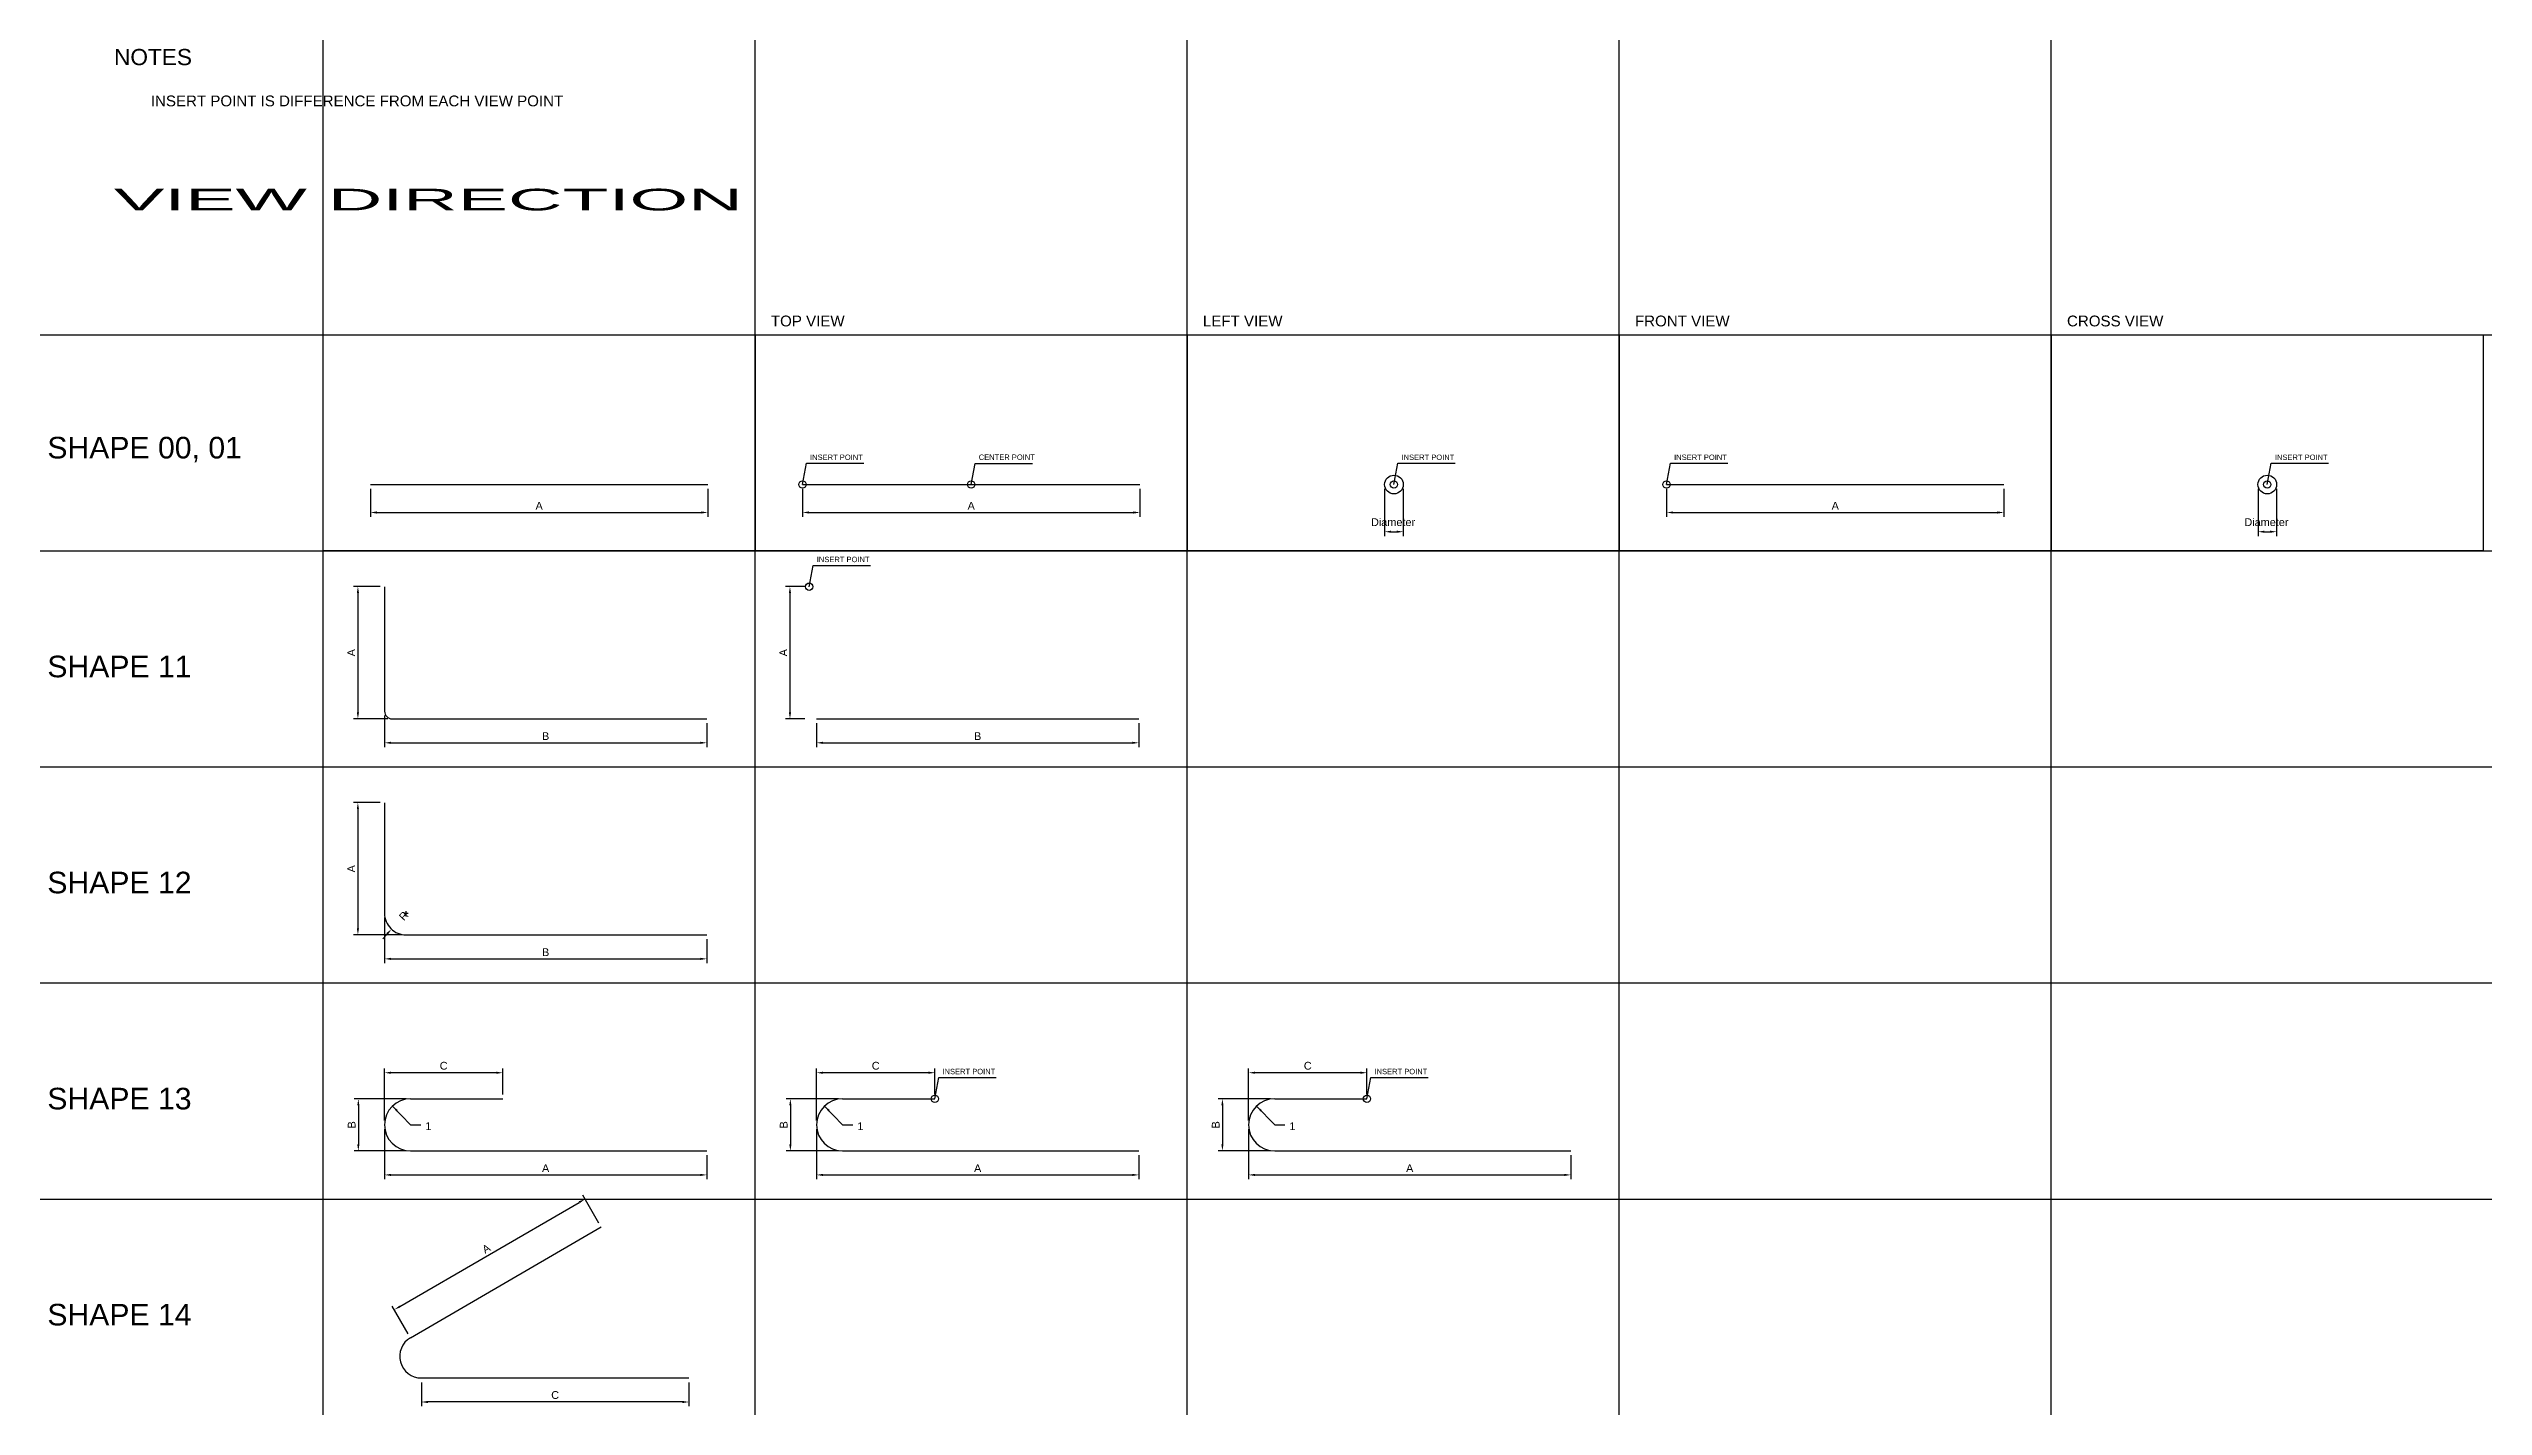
# Paper-space layout 'Layout1' of a CAD drawing. Header units: millimetres. Extents: x 1696 to 8223, y -288 to 1669.
# Drawn here: x 1696 to 2823, y 334 to 963 of the extents above; entities that cross this region are included whole.
import ezdxf

# ---------------------------------------------------------------- set-up
doc = ezdxf.new("R2010")
doc.units = ezdxf.units.MM
doc.header["$LTSCALE"] = 15
doc.layers.get('DEFPOINTS').update_dxf_attribs({"color": 251})
for name, color, linetype in [('1', 1, 'Continuous'), ('2', 2, 'Continuous'), ('3', 3, 'Continuous'), ('6', 6, 'Continuous'), ('Hatch', 251, 'Continuous')]:
    doc.layers.add(name, color=color, linetype=linetype)
doc.styles.add('HOA', font='Vharial.ttf')
doc.styles.add('thuong', font='Vnarial.ttf')
doc.dimstyles.new('D1', dxfattribs={"dimtxt": 1.8, "dimasz": 1.5, "dimexe": 1, "dimexo": 1, "dimgap": 0.65, "dimtad": 1, "dimtoh": 1, "dimdec": 4, "dimzin": 12, "dimdsep": 46, "dimtxsty": 'thuong', "dimcen": 0.5, "dimclrd": 251, "dimclre": 251, "dimclrt": 4, "dimaunit": 1, "dimadec": 0, "dimazin": 3, "dimtfac": 1, "dimtdec": 4, "dimtofl": 0, "dimtmove": 2, "dimatfit": 3, "dimfxl": 1, "dimtolj": 1, "dimtzin": 12, "dimarcsym": 2})
doc.dimstyles.new('D2', dxfattribs={"dimscale": 2, "dimtxt": 1.8, "dimasz": 1.5, "dimexe": 1, "dimexo": 1, "dimgap": 0.65, "dimtad": 1, "dimtoh": 1, "dimdec": 4, "dimzin": 12, "dimdsep": 46, "dimtxsty": 'thuong', "dimcen": 0.5, "dimclrd": 251, "dimclre": 251, "dimclrt": 4, "dimaunit": 1, "dimadec": 0, "dimazin": 3, "dimtfac": 1, "dimtdec": 4, "dimtofl": 0, "dimtmove": 2, "dimatfit": 3, "dimfxl": 1, "dimtolj": 1, "dimtzin": 12, "dimarcsym": 2})

psp = doc.layouts.get("Layout1")

# ---------------------------------------------------------------- texts
at = {"layer": '2', "color": 2}
for s, height, style, p in [('notes', 7.5, 'HOA', (1725.80308, 954.95243)), ('insert point is difference from each view point', 5, 'HOA', (1742.83621, 935.89588)), ('TOP VIEW', 5, 'thuong', (2029.86832, 834.0399)), ('LEFT VIEW', 5, 'thuong', (2229.86832, 834.0399)), ('FRONT VIEW', 5, 'thuong', (2429.86832, 834.0399)), ('CROSS VIEW', 5, 'thuong', (2629.86832, 834.0399)), ('Shape 00, 01', 10, 'HOA', (1694.92386, 772.91007)), ('Shape 11', 10, 'HOA', (1694.92386, 671.62576)), ('Shape 12', 10, 'HOA', (1694.92386, 571.62576)), ('Shape 13', 10, 'HOA', (1694.92386, 471.62576)), ('Shape 14', 10, 'HOA', (1694.92386, 371.62576))]:
    psp.add_text(s, height=height, dxfattribs=dict(at, style=style)).set_placement(p)
at = {"layer": '3', "color": 3, "style": 'HOA', "width": 2.5}
psp.add_text('view direction', height=10, dxfattribs=at).set_placement((1725.80308, 887.7272))
at = {"layer": '3', "color": 3, "style": 'HOA'}
for p in [(2047.99839, 772.21032), (2321.81339, 772.21032), (2447.99839, 772.21032), (2726.09759, 772.21032), (2051.11638, 724.92076), (2109.30995, 487.91323), (2309.30995, 487.91323)]:
    psp.add_text('insert point', height=2.5, dxfattribs=at).set_placement(p)
at = {"layer": '6', "color": 4, "style": 'thuong'}
for p in [(1869.92402, 462.07577), (2069.92402, 462.07577), (2269.92402, 462.07577)]:
    psp.add_text('1', height=3.6, dxfattribs=at).set_placement(p)

# ---------------------------------------------------------------- blocks, each defined once
blk = doc.blocks.new('*D2')
at = {"layer": '6', "color": 251, "lineweight": -2}
for p, q in [((1844.5, 758.8), (1844.5, 745.9)), ((2000.7, 758.8), (2000.7, 745.9)), ((1847.5, 747.9), (1997.7, 747.9))]:
    blk.add_line(p, q, dxfattribs=at)
at = {"layer": '6', "color": 251}
for points in [[(1847.5, 748.4), (1847.5, 747.4), (1844.5, 747.9)], [(1997.7, 748.4), (1997.7, 747.4), (2000.7, 747.9)]]:
    blk.add_solid(points, dxfattribs=at)
at = {"layer": 'DEFPOINTS', "color": 0}
for p in [(1844.5, 760.8), (2000.7, 760.8), (2000.7, 747.9)]:
    blk.add_point(p, dxfattribs=at)
at = {"layer": '6', "color": 4, "insert": (1922.6, 751), "char_height": 3.6, "attachment_point": 5, "style": 'thuong'}
blk.add_mtext('\\A1;A', dxfattribs=at)
blk = doc.blocks.new('*D3')
at = {"layer": '6', "color": 251, "lineweight": -2}
for p, q in [((2044.5, 758.8), (2044.5, 745.9)), ((2200.7, 758.8), (2200.7, 745.9)), ((2047.5, 747.9), (2197.7, 747.9))]:
    blk.add_line(p, q, dxfattribs=at)
at = {"layer": '6', "color": 251}
for points in [[(2047.5, 748.4), (2047.5, 747.4), (2044.5, 747.9)], [(2197.7, 748.4), (2197.7, 747.4), (2200.7, 747.9)]]:
    blk.add_solid(points, dxfattribs=at)
at = {"layer": 'DEFPOINTS', "color": 0}
for p in [(2044.5, 760.8), (2200.7, 760.8), (2200.7, 747.9)]:
    blk.add_point(p, dxfattribs=at)
at = {"layer": '6', "color": 4, "insert": (2122.6, 751), "char_height": 3.6, "attachment_point": 5, "style": 'thuong'}
blk.add_mtext('\\A1;A', dxfattribs=at)
blk = doc.blocks.new('*D4')
at = {"layer": '6', "color": 251, "lineweight": -2}
for p, q in [((2444.5, 758.8), (2444.5, 745.9)), ((2600.7, 758.8), (2600.7, 745.9)), ((2447.5, 747.9), (2597.7, 747.9))]:
    blk.add_line(p, q, dxfattribs=at)
at = {"layer": '6', "color": 251}
for points in [[(2447.5, 748.4), (2447.5, 747.4), (2444.5, 747.9)], [(2597.7, 748.4), (2597.7, 747.4), (2600.7, 747.9)]]:
    blk.add_solid(points, dxfattribs=at)
at = {"layer": 'DEFPOINTS', "color": 0}
for p in [(2444.5, 760.8), (2600.7, 760.8), (2600.7, 747.9)]:
    blk.add_point(p, dxfattribs=at)
at = {"layer": '6', "color": 4, "insert": (2522.6, 751), "char_height": 3.6, "attachment_point": 5, "style": 'thuong'}
blk.add_mtext('\\A1;A', dxfattribs=at)
blk = doc.blocks.new('*D5')
at = {"layer": '6', "color": 251, "lineweight": -2}
for p, q in [((2718.3, 758.8), (2718.3, 737)), ((2726.9, 758.8), (2726.9, 737)), ((2721.3, 739), (2723.9, 739))]:
    blk.add_line(p, q, dxfattribs=at)
at = {"layer": '6', "color": 251}
for points in [[(2721.3, 739.5), (2721.3, 738.5), (2718.3, 739)], [(2723.9, 739.5), (2723.9, 738.5), (2726.9, 739)]]:
    blk.add_solid(points, dxfattribs=at)
at = {"layer": 'DEFPOINTS', "color": 0}
for p in [(2718.3, 760.8), (2726.9, 760.8), (2726.9, 739)]:
    blk.add_point(p, dxfattribs=at)
at = {"layer": '6', "color": 4, "insert": (2722.2, 743.4), "char_height": 3.6, "attachment_point": 5, "style": 'thuong'}
blk.add_mtext('\\A1;Diameter', dxfattribs=at)
blk = doc.blocks.new('*D8')
at = {"layer": '6', "color": 251, "lineweight": -2}
for p, q in [((2314, 758.8), (2314, 737)), ((2322.6, 758.8), (2322.6, 737)), ((2317, 739), (2319.6, 739))]:
    blk.add_line(p, q, dxfattribs=at)
at = {"layer": '6', "color": 251}
for points in [[(2317, 739.5), (2317, 738.5), (2314, 739)], [(2319.6, 739.5), (2319.6, 738.5), (2322.6, 739)]]:
    blk.add_solid(points, dxfattribs=at)
at = {"layer": 'DEFPOINTS', "color": 0}
for p in [(2314, 760.8), (2322.6, 760.8), (2322.6, 739)]:
    blk.add_point(p, dxfattribs=at)
at = {"layer": '6', "color": 4, "insert": (2317.9, 743.4), "char_height": 3.6, "attachment_point": 5, "style": 'thuong'}
blk.add_mtext('\\A1;Diameter', dxfattribs=at)
blk = doc.blocks.new('*D10')
at = {"layer": '6', "color": 251, "lineweight": -2}
for p, q in [((1849, 713.6), (1836.7, 713.6)), ((1838.7, 710.6), (1838.7, 655.4)), ((1852.5, 652.4), (1836.7, 652.4))]:
    blk.add_line(p, q, dxfattribs=at)
at = {"layer": '6', "color": 251}
for points in [[(1838.2, 710.6), (1839.2, 710.6), (1838.7, 713.6)], [(1838.2, 655.4), (1839.2, 655.4), (1838.7, 652.4)]]:
    blk.add_solid(points, dxfattribs=at)
at = {"layer": 'DEFPOINTS', "color": 0}
for p in [(1851, 713.6), (1838.7, 652.4), (1854.5, 652.4)]:
    blk.add_point(p, dxfattribs=at)
at = {"layer": '6', "color": 4, "insert": (1835.6, 683), "char_height": 3.6, "attachment_point": 5, "rotation": 90, "style": 'thuong'}
blk.add_mtext('\\A1;A', dxfattribs=at)
blk = doc.blocks.new('*D11')
at = {"layer": '6', "color": 251, "lineweight": -2}
for p, q in [((1851, 653.9), (1851, 639.3)), ((2000.2, 650.4), (2000.2, 639.3)), ((1854, 641.3), (1997.2, 641.3))]:
    blk.add_line(p, q, dxfattribs=at)
at = {"layer": '6', "color": 251}
for points in [[(1854, 641.8), (1854, 640.8), (1851, 641.3)], [(1997.2, 641.8), (1997.2, 640.8), (2000.2, 641.3)]]:
    blk.add_solid(points, dxfattribs=at)
at = {"layer": 'DEFPOINTS', "color": 0}
for p in [(1851, 655.9), (2000.2, 652.4), (2000.2, 641.3)]:
    blk.add_point(p, dxfattribs=at)
at = {"layer": '6', "color": 4, "insert": (1925.6, 644.4), "char_height": 3.6, "attachment_point": 5, "style": 'thuong'}
blk.add_mtext('\\A1;B', dxfattribs=at)
blk = doc.blocks.new('*D13')
at = {"layer": '6', "color": 251, "lineweight": -2}
for p, q in [((2051, 650.4), (2051, 639.3)), ((2200.2, 650.4), (2200.2, 639.3)), ((2054, 641.3), (2197.2, 641.3))]:
    blk.add_line(p, q, dxfattribs=at)
at = {"layer": '6', "color": 251}
for points in [[(2054, 641.8), (2054, 640.8), (2051, 641.3)], [(2197.2, 641.8), (2197.2, 640.8), (2200.2, 641.3)]]:
    blk.add_solid(points, dxfattribs=at)
at = {"layer": 'DEFPOINTS', "color": 0}
for p in [(2051, 652.4), (2200.2, 652.4), (2200.2, 641.3)]:
    blk.add_point(p, dxfattribs=at)
at = {"layer": '6', "color": 4, "insert": (2125.6, 644.4), "char_height": 3.6, "attachment_point": 5, "style": 'thuong'}
blk.add_mtext('\\A1;B', dxfattribs=at)
blk = doc.blocks.new('*D14')
at = {"layer": '6', "color": 251, "lineweight": -2}
for p, q in [((2045.6, 713.6), (2036.7, 713.6)), ((2038.7, 710.6), (2038.7, 655.4)), ((2045.6, 652.4), (2036.7, 652.4))]:
    blk.add_line(p, q, dxfattribs=at)
at = {"layer": '6', "color": 251}
for points in [[(2038.2, 710.6), (2039.2, 710.6), (2038.7, 713.6)], [(2038.2, 655.4), (2039.2, 655.4), (2038.7, 652.4)]]:
    blk.add_solid(points, dxfattribs=at)
at = {"layer": 'DEFPOINTS', "color": 0}
for p in [(2047.6, 713.6), (2038.7, 652.4), (2047.6, 652.4)]:
    blk.add_point(p, dxfattribs=at)
at = {"layer": '6', "color": 4, "insert": (2035.6, 683), "char_height": 3.6, "attachment_point": 5, "rotation": 90, "style": 'thuong'}
blk.add_mtext('\\A1;A', dxfattribs=at)
blk = doc.blocks.new('*D15')
at = {"layer": '6', "color": 251, "lineweight": -2}
for p, q in [((1849, 613.6), (1836.7, 613.6)), ((1838.7, 610.6), (1838.7, 555.4)), ((1859, 552.4), (1836.7, 552.4))]:
    blk.add_line(p, q, dxfattribs=at)
at = {"layer": '6', "color": 251}
for points in [[(1838.2, 610.6), (1839.2, 610.6), (1838.7, 613.6)], [(1838.2, 555.4), (1839.2, 555.4), (1838.7, 552.4)]]:
    blk.add_solid(points, dxfattribs=at)
at = {"layer": 'DEFPOINTS', "color": 0}
for p in [(1851, 613.6), (1838.7, 552.4), (1861, 552.4)]:
    blk.add_point(p, dxfattribs=at)
at = {"layer": '6', "color": 4, "insert": (1835.6, 583), "char_height": 3.6, "attachment_point": 5, "rotation": 90, "style": 'thuong'}
blk.add_mtext('\\A1;A', dxfattribs=at)
blk = doc.blocks.new('*D16')
at = {"layer": '6', "color": 251, "lineweight": -2}
for p, q in [((1851, 560.4), (1851, 539.3)), ((1854, 541.3), (1997.2, 541.3)), ((2000.2, 550.4), (2000.2, 539.3))]:
    blk.add_line(p, q, dxfattribs=at)
at = {"layer": '6', "color": 251}
for points in [[(1854, 541.8), (1854, 540.8), (1851, 541.3)], [(1997.2, 541.8), (1997.2, 540.8), (2000.2, 541.3)]]:
    blk.add_solid(points, dxfattribs=at)
at = {"layer": 'DEFPOINTS', "color": 0}
for p in [(1851, 562.4), (2000.2, 552.4), (2000.2, 541.3)]:
    blk.add_point(p, dxfattribs=at)
at = {"layer": '6', "color": 4, "insert": (1925.6, 544.4), "char_height": 3.6, "attachment_point": 5, "style": 'thuong'}
blk.add_mtext('\\A1;B', dxfattribs=at)
blk = doc.blocks.new('*D17')
at = {"layer": '6', "color": 251, "lineweight": -2}
for p, q in [((1852.2, 552.8), (1850.2, 550.6)), ((1860, 562.4), (1862, 562.4)), ((1861, 561.4), (1861, 563.4))]:
    blk.add_line(p, q, dxfattribs=at)
at = {"layer": '6', "color": 251}
blk.add_solid([(1851.8, 553.2), (1852.6, 552.5), (1854.2, 555)], dxfattribs=at)
at = {"layer": 'DEFPOINTS', "color": 0}
for p in [(1854.2, 555), (1861, 562.4)]:
    blk.add_point(p, dxfattribs=at)
at = {"layer": '6', "color": 4, "insert": (1859.9, 561.2), "char_height": 3.6, "attachment_point": 5, "rotation": 47.255, "style": 'thuong'}
blk.add_mtext('\\A1;R', dxfattribs=at)
blk = doc.blocks.new('*D19')
at = {"layer": '6', "color": 251, "lineweight": -2}
for p, q in [((1851, 462.5), (1851, 439.3)), ((1854, 441.3), (1997.2, 441.3)), ((2000.2, 450.4), (2000.2, 439.3))]:
    blk.add_line(p, q, dxfattribs=at)
at = {"layer": '6', "color": 251}
for points in [[(1854, 441.8), (1854, 440.8), (1851, 441.3)], [(1997.2, 441.8), (1997.2, 440.8), (2000.2, 441.3)]]:
    blk.add_solid(points, dxfattribs=at)
at = {"layer": 'DEFPOINTS', "color": 0}
for p in [(1851, 464.5), (2000.2, 452.4), (2000.2, 441.3)]:
    blk.add_point(p, dxfattribs=at)
at = {"layer": '6', "color": 4, "insert": (1925.6, 444.4), "char_height": 3.6, "attachment_point": 5, "style": 'thuong'}
blk.add_mtext('\\A1;A', dxfattribs=at)
blk = doc.blocks.new('*D21')
at = {"layer": '6', "color": 251, "lineweight": -2}
for p, q in [((1851, 466.5), (1851, 490.6)), ((1902.8, 488.6), (1854, 488.6)), ((1905.8, 478.5), (1905.8, 490.6))]:
    blk.add_line(p, q, dxfattribs=at)
at = {"layer": '6', "color": 251}
for points in [[(1854, 489.1), (1854, 488.1), (1851, 488.6)], [(1902.8, 489.1), (1902.8, 488.1), (1905.8, 488.6)]]:
    blk.add_solid(points, dxfattribs=at)
at = {"layer": 'DEFPOINTS', "color": 0}
for p in [(1851, 488.6), (1905.8, 476.5), (1851, 464.5)]:
    blk.add_point(p, dxfattribs=at)
at = {"layer": '6', "color": 4, "insert": (1878.4, 491.8), "char_height": 3.6, "attachment_point": 5, "style": 'thuong'}
blk.add_mtext('\\A1;C', dxfattribs=at)
blk = doc.blocks.new('*D22')
at = {"layer": '6', "color": 251, "lineweight": -2}
for p, q in [((1861.1, 476.5), (1836.9, 476.5)), ((1838.9, 473.5), (1838.9, 455.4)), ((1861.1, 452.4), (1836.9, 452.4))]:
    blk.add_line(p, q, dxfattribs=at)
at = {"layer": '6', "color": 251}
for points in [[(1838.4, 473.5), (1839.4, 473.5), (1838.9, 476.5)], [(1838.4, 455.4), (1839.4, 455.4), (1838.9, 452.4)]]:
    blk.add_solid(points, dxfattribs=at)
at = {"layer": 'DEFPOINTS', "color": 0}
for p in [(1863.1, 476.5), (1838.9, 452.4), (1863.1, 452.4)]:
    blk.add_point(p, dxfattribs=at)
at = {"layer": '6', "color": 4, "insert": (1835.8, 464.5), "char_height": 3.6, "attachment_point": 5, "rotation": 90, "style": 'thuong'}
blk.add_mtext('\\A1;B', dxfattribs=at)
blk = doc.blocks.new('*D24')
at = {"layer": '6', "color": 251, "lineweight": -2}
for p, q in [((2051, 462.5), (2051, 439.3)), ((2054, 441.3), (2197.2, 441.3)), ((2200.2, 450.4), (2200.2, 439.3))]:
    blk.add_line(p, q, dxfattribs=at)
at = {"layer": '6', "color": 251}
for points in [[(2054, 441.8), (2054, 440.8), (2051, 441.3)], [(2197.2, 441.8), (2197.2, 440.8), (2200.2, 441.3)]]:
    blk.add_solid(points, dxfattribs=at)
at = {"layer": 'DEFPOINTS', "color": 0}
for p in [(2051, 464.5), (2200.2, 452.4), (2200.2, 441.3)]:
    blk.add_point(p, dxfattribs=at)
at = {"layer": '6', "color": 4, "insert": (2125.6, 444.4), "char_height": 3.6, "attachment_point": 5, "style": 'thuong'}
blk.add_mtext('\\A1;A', dxfattribs=at)
blk = doc.blocks.new('*D25')
at = {"layer": '6', "color": 251, "lineweight": -2}
for p, q in [((2051, 466.5), (2051, 490.6)), ((2102.8, 488.6), (2054, 488.6)), ((2105.8, 478.5), (2105.8, 490.6))]:
    blk.add_line(p, q, dxfattribs=at)
at = {"layer": '6', "color": 251}
for points in [[(2054, 489.1), (2054, 488.1), (2051, 488.6)], [(2102.8, 489.1), (2102.8, 488.1), (2105.8, 488.6)]]:
    blk.add_solid(points, dxfattribs=at)
at = {"layer": 'DEFPOINTS', "color": 0}
for p in [(2051, 488.6), (2105.8, 476.5), (2051, 464.5)]:
    blk.add_point(p, dxfattribs=at)
at = {"layer": '6', "color": 4, "insert": (2078.4, 491.8), "char_height": 3.6, "attachment_point": 5, "style": 'thuong'}
blk.add_mtext('\\A1;C', dxfattribs=at)
blk = doc.blocks.new('*D26')
at = {"layer": '6', "color": 251, "lineweight": -2}
for p, q in [((2061.1, 476.5), (2036.9, 476.5)), ((2038.9, 473.5), (2038.9, 455.4)), ((2061.1, 452.4), (2036.9, 452.4))]:
    blk.add_line(p, q, dxfattribs=at)
at = {"layer": '6', "color": 251}
for points in [[(2038.4, 473.5), (2039.4, 473.5), (2038.9, 476.5)], [(2038.4, 455.4), (2039.4, 455.4), (2038.9, 452.4)]]:
    blk.add_solid(points, dxfattribs=at)
at = {"layer": 'DEFPOINTS', "color": 0}
for p in [(2063.1, 476.5), (2038.9, 452.4), (2063.1, 452.4)]:
    blk.add_point(p, dxfattribs=at)
at = {"layer": '6', "color": 4, "insert": (2035.8, 464.5), "char_height": 3.6, "attachment_point": 5, "rotation": 90, "style": 'thuong'}
blk.add_mtext('\\A1;B', dxfattribs=at)
blk = doc.blocks.new('*D60')
at = {"layer": '6', "color": 251, "lineweight": -2}
for p, q in [((2251, 462.5), (2251, 439.3)), ((2254, 441.3), (2397.2, 441.3)), ((2400.2, 450.4), (2400.2, 439.3))]:
    blk.add_line(p, q, dxfattribs=at)
at = {"layer": '6', "color": 251}
for points in [[(2254, 441.8), (2254, 440.8), (2251, 441.3)], [(2397.2, 441.8), (2397.2, 440.8), (2400.2, 441.3)]]:
    blk.add_solid(points, dxfattribs=at)
at = {"layer": 'DEFPOINTS', "color": 0}
for p in [(2251, 464.5), (2400.2, 452.4), (2400.2, 441.3)]:
    blk.add_point(p, dxfattribs=at)
at = {"layer": '6', "color": 4, "insert": (2325.6, 444.4), "char_height": 3.6, "attachment_point": 5, "style": 'thuong'}
blk.add_mtext('\\A1;A', dxfattribs=at)
blk = doc.blocks.new('*D61')
at = {"layer": '6', "color": 251, "lineweight": -2}
for p, q in [((2251, 466.5), (2251, 490.6)), ((2302.8, 488.6), (2254, 488.6)), ((2305.8, 478.5), (2305.8, 490.6))]:
    blk.add_line(p, q, dxfattribs=at)
at = {"layer": '6', "color": 251}
for points in [[(2254, 489.1), (2254, 488.1), (2251, 488.6)], [(2302.8, 489.1), (2302.8, 488.1), (2305.8, 488.6)]]:
    blk.add_solid(points, dxfattribs=at)
at = {"layer": 'DEFPOINTS', "color": 0}
for p in [(2251, 488.6), (2305.8, 476.5), (2251, 464.5)]:
    blk.add_point(p, dxfattribs=at)
at = {"layer": '6', "color": 4, "insert": (2278.4, 491.8), "char_height": 3.6, "attachment_point": 5, "style": 'thuong'}
blk.add_mtext('\\A1;C', dxfattribs=at)
blk = doc.blocks.new('*D62')
at = {"layer": '6', "color": 251, "lineweight": -2}
for p, q in [((2261.1, 476.5), (2236.9, 476.5)), ((2238.9, 473.5), (2238.9, 455.4)), ((2261.1, 452.4), (2236.9, 452.4))]:
    blk.add_line(p, q, dxfattribs=at)
at = {"layer": '6', "color": 251}
for points in [[(2238.4, 473.5), (2239.4, 473.5), (2238.9, 476.5)], [(2238.4, 455.4), (2239.4, 455.4), (2238.9, 452.4)]]:
    blk.add_solid(points, dxfattribs=at)
at = {"layer": 'DEFPOINTS', "color": 0}
for p in [(2263.1, 476.5), (2238.9, 452.4), (2263.1, 452.4)]:
    blk.add_point(p, dxfattribs=at)
at = {"layer": '6', "color": 4, "insert": (2235.8, 464.5), "char_height": 3.6, "attachment_point": 5, "rotation": 90, "style": 'thuong'}
blk.add_mtext('\\A1;B', dxfattribs=at)
blk = doc.blocks.new('*D63')
at = {"layer": '6', "color": 251, "lineweight": -2}
for p, q in [((1858.1, 380.4), (1941.2, 428.6)), ((1950.3, 418.9), (1942.8, 431.9)), ((1862, 367.7), (1854.5, 380.6))]:
    blk.add_line(p, q, dxfattribs=at)
at = {"layer": '6', "color": 251}
for points in [[(1940.9, 429.1), (1941.4, 428.2), (1943.8, 430.1)], [(1857.9, 380.8), (1858.4, 380), (1855.5, 378.9)]]:
    blk.add_solid(points, dxfattribs=at)
at = {"layer": 'DEFPOINTS', "color": 0}
for p in [(1943.8, 430.1), (1951.3, 417.2), (1863, 366)]:
    blk.add_point(p, dxfattribs=at)
at = {"layer": '6', "color": 4, "insert": (1898.1, 407.2), "char_height": 3.6, "attachment_point": 5, "rotation": 30.1468, "style": 'thuong'}
blk.add_mtext('\\A1;A', dxfattribs=at)
blk = doc.blocks.new('*D64')
at = {"layer": '6', "color": 251, "lineweight": -2}
for p, q in [((1868.1, 345.3), (1868.1, 334.2)), ((1991.9, 345.3), (1991.9, 334.2)), ((1988.9, 336.2), (1871.1, 336.2))]:
    blk.add_line(p, q, dxfattribs=at)
at = {"layer": '6', "color": 251}
for points in [[(1871.1, 336.7), (1871.1, 335.7), (1868.1, 336.2)], [(1988.9, 336.7), (1988.9, 335.7), (1991.9, 336.2)]]:
    blk.add_solid(points, dxfattribs=at)
at = {"layer": 'DEFPOINTS', "color": 0}
for p in [(1868.1, 347.3), (1991.9, 347.3), (1868.1, 336.2)]:
    blk.add_point(p, dxfattribs=at)
at = {"layer": '6', "color": 4, "insert": (1930, 339.4), "char_height": 3.6, "attachment_point": 5, "style": 'thuong'}
blk.add_mtext('\\A1;C', dxfattribs=at)
blk = doc.blocks.new('cP')
at = {"layer": '6'}
blk.add_circle((0, 0), 1.69, dxfattribs=at)
at = {"layer": '3', "color": 3, "style": 'HOA'}
blk.add_text('center point', height=2.5, dxfattribs=at).set_placement((3.5, 11.4))
at = {"layer": '6'}
blk.add_leader([(0, 0), (1.8, 9.8), (28.4, 9.8)], dimstyle='D1', override={"dimgap": 0.65, "dimtad": 0}, dxfattribs=at)

# ---------------------------------------------------------------- dimensions: what is measured, and where the dimension line sits
at = {"layer": '6'}
for p1, p2, distance, text, picture, middle in [((1844.49368, 760.84334), (2000.69208, 760.84334), -12.9368, 'A', '*D2', (1922.59288, 751.00654)), ((2044.49368, 760.84334), (2200.69208, 760.84334), -12.9368, 'A', '*D3', (2122.59288, 751.00654)), ((2444.49368, 760.84334), (2600.69208, 760.84334), -12.9368, 'A', '*D4', (2522.59288, 751.00654)), ((1863.03165, 365.96451), (1951.27563, 417.21401), 14.95215, 'A', '*D63', (1898.08755, 407.19971)), ((1991.91511, 347.3171), (1868.05381, 347.3171), 11.10782, 'C', '*D64', (1929.98446, 339.37067))]:
    dim = psp.add_aligned_dim(p1=p1, p2=p2, distance=distance, text=text, dimstyle='D2', dxfattribs=at)
    dim.commit()
    dim.dimension.update_dxf_attribs({"geometry": picture, "text_midpoint": middle})
for base, p1, p2, picture, middle in [((2322.63512, 739.04776), (2313.98223, 760.84334), (2322.63512, 760.84334), '*D8', (2317.88221, 743.39438)), ((2726.91932, 739.04776), (2718.26644, 760.84334), (2726.91932, 760.84334), '*D5', (2722.16641, 743.39438))]:
    dim = psp.add_linear_dim(base=base, p1=p1, p2=p2, angle=0, text='Diameter', dimstyle='D2', dxfattribs=at)
    dim.commit()
    dim.dimension.update_dxf_attribs({"geometry": picture, "text_midpoint": middle, "dimtype": 161})
for base, p1, p2, text, picture, middle in [((1838.68749, 652.39233), (1851.02075, 713.55378), (1854.52075, 652.39233), 'A', '*D10', (1835.58749, 682.97306)), ((2038.68749, 652.39233), (2047.61167, 713.55378), (2047.61167, 652.39233), 'A', '*D14', (2035.58749, 682.97306)), ((1838.68749, 552.39233), (1851.02075, 613.55378), (1861.02075, 552.39233), 'A', '*D15', (1835.58749, 582.97306)), ((1838.94645, 452.39233), (1863.09771, 476.54625), (1863.09771, 452.39233), 'B', '*D22', (1835.84645, 464.46929)), ((2038.94645, 452.39233), (2063.09771, 476.54625), (2063.09771, 452.39233), 'B', '*D26', (2035.84645, 464.46929)), ((2238.94645, 452.39233), (2263.09771, 476.54625), (2263.09771, 452.39233), 'B', '*D62', (2235.84645, 464.46929))]:
    dim = psp.add_linear_dim(base=base, p1=p1, p2=p2, angle=90, text=text, dimstyle='D2', dxfattribs=at)
    dim.commit()
    dim.dimension.update_dxf_attribs({"geometry": picture, "text_midpoint": middle})
for base, p1, p2, text, picture, middle in [((2000.1926, 641.26783), (1851.02075, 655.89233), (2000.1926, 652.39233), 'B', '*D11', (1925.60668, 644.36783)), ((2200.1926, 641.26783), (2051.02075, 652.39233), (2200.1926, 652.39233), 'B', '*D13', (2125.60668, 644.36783)), ((2000.1926, 541.26783), (1851.02075, 562.39233), (2000.1926, 552.39233), 'B', '*D16', (1925.60668, 544.36783)), ((1851.02075, 488.62401), (1905.80523, 476.54625), (1851.02075, 464.46929), 'C', '*D21', (1878.41299, 491.7854)), ((2051.02075, 488.62401), (2105.80523, 476.54625), (2051.02075, 464.46929), 'C', '*D25', (2078.41299, 491.7854)), ((2251.02075, 488.62401), (2305.80523, 476.54625), (2251.02075, 464.46929), 'C', '*D61', (2278.41299, 491.7854)), ((2000.1926, 441.26783), (1851.02075, 464.46929), (2000.1926, 452.39233), 'A', '*D19', (1925.60668, 444.36783)), ((2200.1926, 441.26783), (2051.02075, 464.46929), (2200.1926, 452.39233), 'A', '*D24', (2125.60668, 444.36783)), ((2400.1926, 441.26783), (2251.02075, 464.46929), (2400.1926, 452.39233), 'A', '*D60', (2325.60668, 444.36783))]:
    dim = psp.add_linear_dim(base=base, p1=p1, p2=p2, text=text, dimstyle='D2', dxfattribs=at)
    dim.commit()
    dim.dimension.update_dxf_attribs({"geometry": picture, "text_midpoint": middle})
dim = psp.add_radius_dim(center=(1861.02075, 562.39233), mpoint=(1854.23338, 555.04852), text='R', dimstyle='D2', dxfattribs=at)
dim.commit()
dim.dimension.update_dxf_attribs({"geometry": '*D17', "text_midpoint": (1859.89774, 561.16331), "dimtype": 164})

# ---------------------------------------------------------------- linework, layer by layer
at = {"layer": '1', "color": 1}
for p, q in [((1844.49368, 760.84334), (2000.69208, 760.84334)), ((2044.49368, 760.84334), (2200.69208, 760.84334)), ((2444.49368, 760.84334), (2600.69208, 760.84334)), ((2051.02075, 652.39233), (2200.1926, 652.39233)), ((1863.09771, 476.54625), (1905.80523, 476.54625)), ((2063.09771, 476.54625), (2105.80523, 476.54625)), ((2263.09771, 476.54625), (2305.80523, 476.54625)), ((1863.03165, 365.96451), (1951.27563, 417.21401)), ((1868.05381, 347.3171), (1991.91511, 347.3171))]:
    psp.add_line(p, q, dxfattribs=at)
for points in [[(1851.02075, 713.55378), (1851.02075, 655.89233, 0.4142135624), (1854.52075, 652.39233), (2000.1926, 652.39233)], [(1851.02075, 613.55378), (1851.02075, 562.39233, 0.4142135624), (1861.02075, 552.39233), (2000.1926, 552.39233)]]:
    psp.add_lwpolyline(points, format="xyb", dxfattribs=at)
for points in [[(1863.09771, 452.39233), (2000.1926, 452.39233)], [(2063.09771, 452.39233), (2200.1926, 452.39233)], [(2263.09771, 452.39233), (2400.1926, 452.39233)]]:
    psp.add_lwpolyline(points, dxfattribs=at)
for centre in [(2318.30868, 760.84334), (2722.59288, 760.84334)]:
    psp.add_circle(centre, 4.32644, dxfattribs=at)
for centre, radius, start in [((1863.09771, 464.46929), 12.07696, 90), ((2063.09771, 464.46929), 12.07696, 90), ((2263.09771, 464.46929), 12.07696, 90), ((1868.05381, 357.3171), 10, 120.14675236)]:
    psp.add_arc(centre, radius, start, 270, dxfattribs=at)
at = {"layer": '6'}
for points in [[(1822.59288, 830.14296), (2022.59288, 830.14296), (2022.59288, 730.14296), (1822.59288, 730.14296)], [(2022.59288, 830.14296), (2222.59288, 830.14296), (2222.59288, 730.14296), (2022.59288, 730.14296)], [(2222.59288, 830.14296), (2422.59288, 830.14296), (2422.59288, 730.14296), (2222.59288, 730.14296)], [(2422.59288, 830.14296), (2622.59288, 830.14296), (2622.59288, 730.14296), (2422.59288, 730.14296)], [(2622.59288, 830.14296), (2822.59288, 830.14296), (2822.59288, 730.14296), (2622.59288, 730.14296)]]:
    psp.add_lwpolyline(points, close=True, dxfattribs=at)
for centre in [(2044.49368, 760.84334), (2318.30868, 760.84334), (2444.49368, 760.84334), (2722.59288, 760.84334), (2047.61167, 713.55378), (2105.80523, 476.54625), (2305.80523, 476.54625)]:
    psp.add_circle(centre, 1.69329, dxfattribs=at)
at = {"layer": 'Hatch', "color": 251}
for p, direction in [((1822.59288, 780.14296), (0, 1)), ((2022.59288, 780.14296), (0, 1)), ((2222.59288, 792.95726), (0, 1)), ((2422.59288, 780.14296), (0, 1)), ((2622.59288, 789.84939), (0, 1)), ((2122.59288, 830.14296), (1, 0)), ((2068.8485, 730.14296), (1, 0)), ((2068.8485, 630.14296), (1, 0)), ((2068.8485, 530.14296), (1, 0)), ((2068.8485, 430.14296), (1, 0))]:
    psp.add_xline(p, direction, dxfattribs=at)

# ---------------------------------------------------------------- block references
at = {"layer": '6'}
psp.add_blockref('cP', (2122.59288, 760.84334), dxfattribs=at)

psp.set_redraw_order([(e.dxf.handle, doc.entitydb.next_handle()) for e in psp.query("TEXT MTEXT ATTDEF DIMENSION ARC_DIMENSION")])  # texts and dimensions are drawn at this point

# ---------------------------------------------------------------- leaders
for points, dimstyle in [([(2044.49368, 760.84334), (2046.31675, 770.66433), (2072.87914, 770.66433)], 'D1'), ([(2318.30868, 760.84334), (2320.13175, 770.66433), (2346.69414, 770.66433)], 'D1'), ([(2444.49368, 760.84334), (2446.31675, 770.66433), (2472.87914, 770.66433)], 'D1'), ([(2722.59288, 760.84334), (2724.41596, 770.66433), (2750.97835, 770.66433)], 'D1'), ([(2047.61167, 713.55378), (2049.43474, 723.37477), (2075.99713, 723.37477)], 'D1'), ([(2105.80523, 476.54625), (2107.62831, 486.36724), (2134.1907, 486.36724)], 'D1'), ([(2305.80523, 476.54625), (2307.62831, 486.36724), (2334.1907, 486.36724)], 'D1'), ([(1854.71446, 473.16263), (1863.09771, 464.46929), (1867.86598, 464.46929)], 'D2'), ([(2054.71446, 473.16263), (2063.09771, 464.46929), (2067.86598, 464.46929)], 'D2'), ([(2254.71446, 473.16263), (2263.09771, 464.46929), (2267.86598, 464.46929)], 'D2')]:
    psp.add_leader(points, dimstyle=dimstyle, override={"dimgap": 0.65, "dimtad": 0}, dxfattribs=at)

doc.saveas('drawing.dxf')
